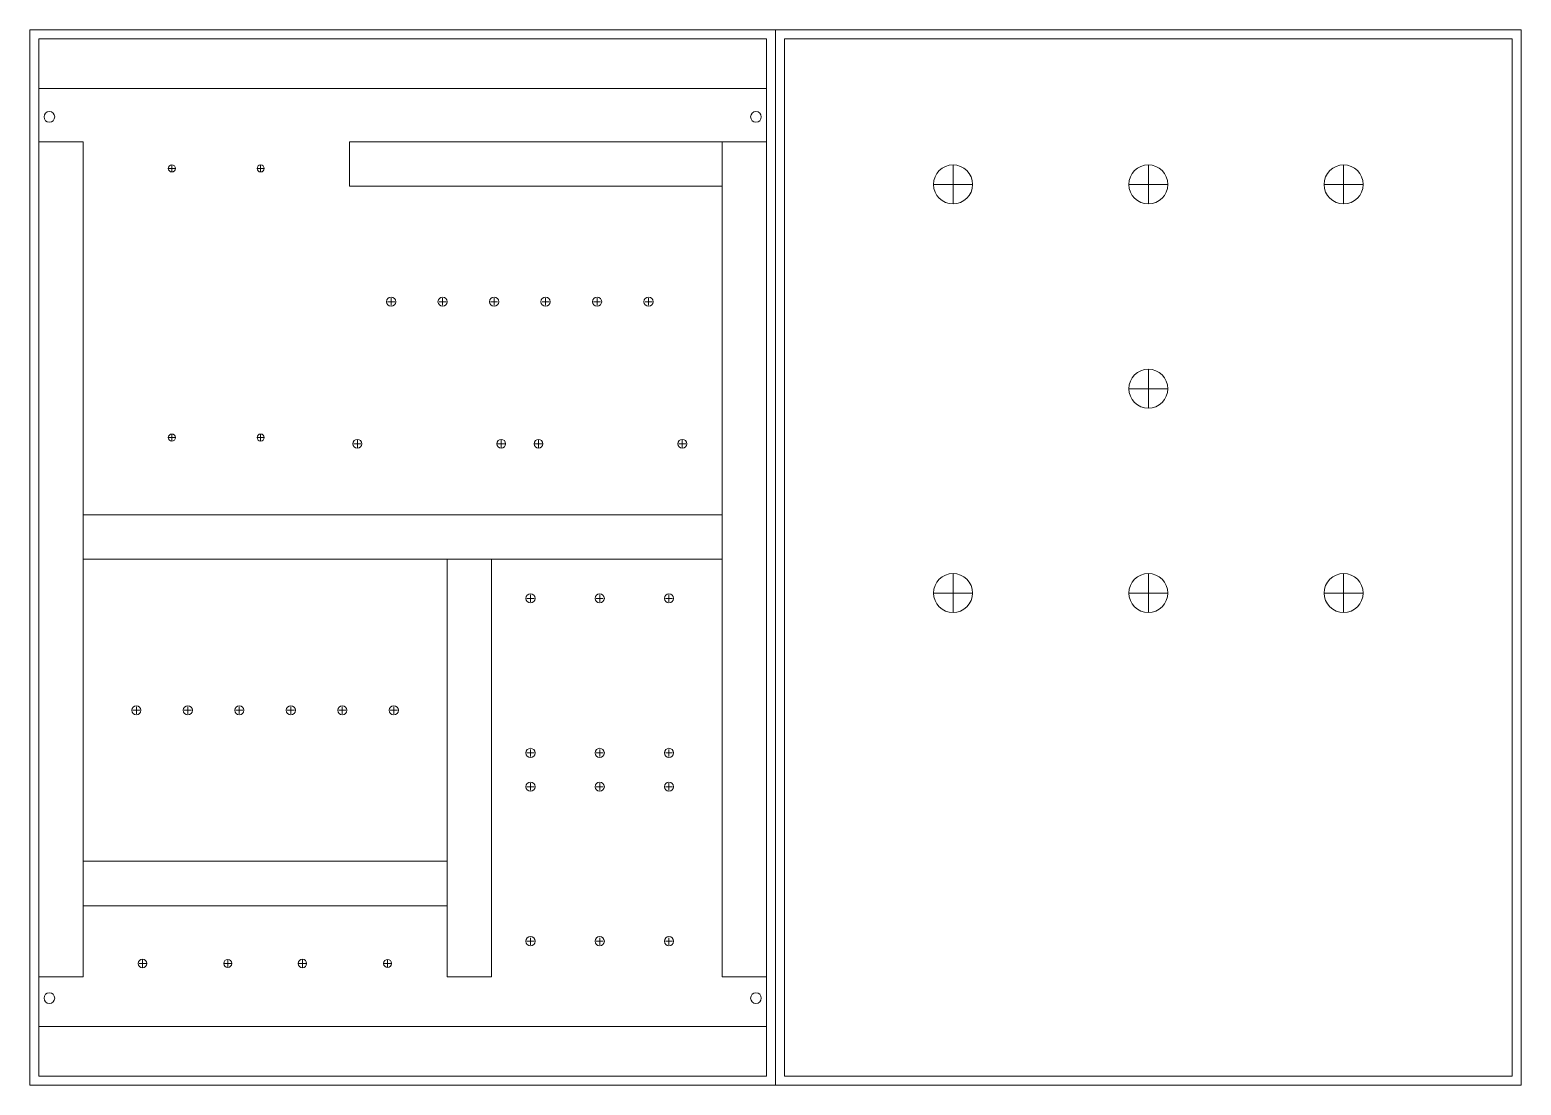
# Model space of a CAD drawing. Header units: millimetres. Extents: x 1937 to 4749, y 83 to 1608.
# Drawn here: x 3300 to 4140, y 83 to 677 of the extents above; entities that cross this region are included whole.
import ezdxf

# ---------------------------------------------------------------- set-up
doc = ezdxf.new("R2010")
doc.units = ezdxf.units.MM
doc.layers.get('0').update_dxf_attribs({"lineweight": 0})
doc.layers.add('Box Panel', color=7, linetype='Continuous', lineweight=0)
doc.layers.add('Cable Duct', color=7, linetype='Continuous')

msp = doc.modelspace()

# ---------------------------------------------------------------- linework, layer by layer
for p, q in [((3377.829, 598.945), (3381.829, 598.945)), ((3379.829, 600.945), (3379.829, 596.945)), ((3427.829, 598.945), (3431.829, 598.945)), ((3429.829, 600.945), (3429.829, 596.945)), ((3819.829, 600.945), (3819.829, 578.945)), ((3929.829, 600.945), (3929.829, 578.945)), ((4039.829, 600.945), (4039.829, 578.945)), ((3808.829, 589.945), (3830.829, 589.945)), ((3918.829, 589.945), (3940.829, 589.945)), ((4028.829, 589.945), (4050.829, 589.945)), ((3501.329, 523.945), (3505.329, 523.945)), ((3503.329, 525.945), (3503.329, 521.945)), ((3530.329, 523.945), (3534.329, 523.945)), ((3532.329, 525.945), (3532.329, 521.945)), ((3559.329, 523.945), (3563.329, 523.945)), ((3561.329, 525.945), (3561.329, 521.945)), ((3588.329, 523.945), (3592.329, 523.945)), ((3590.329, 525.945), (3590.329, 521.945)), ((3617.329, 523.945), (3621.329, 523.945)), ((3619.329, 525.945), (3619.329, 521.945)), ((3646.329, 523.945), (3650.329, 523.945)), ((3648.329, 525.945), (3648.329, 521.945)), ((3929.829, 485.945), (3929.829, 463.945)), ((3918.829, 474.945), (3940.829, 474.945)), ((3377.829, 447.445), (3381.829, 447.445)), ((3379.829, 449.445), (3379.829, 445.445)), ((3427.829, 447.445), (3431.829, 447.445)), ((3429.829, 449.445), (3429.829, 445.445)), ((3484.329, 445.945), (3484.329, 441.945)), ((3565.329, 445.945), (3565.329, 441.945)), ((3586.329, 445.945), (3586.329, 441.945)), ((3667.329, 445.945), (3667.329, 441.945)), ((3482.329, 443.945), (3486.329, 443.945)), ((3563.329, 443.945), (3567.329, 443.945)), ((3584.329, 443.945), (3588.329, 443.945)), ((3665.329, 443.945), (3669.329, 443.945)), ((3559.829, 378.945), (3559.829, 143.945)), ((3819.829, 370.945), (3819.829, 348.945)), ((3929.829, 370.945), (3929.829, 348.945)), ((4039.829, 370.945), (4039.829, 348.945)), ((3579.829, 356.945), (3583.829, 356.945)), ((3581.829, 358.945), (3581.829, 354.945)), ((3618.829, 356.945), (3622.829, 356.945)), ((3620.829, 358.945), (3620.829, 354.945)), ((3657.829, 356.945), (3661.829, 356.945)), ((3659.829, 358.945), (3659.829, 354.945)), ((3808.829, 359.945), (3830.829, 359.945)), ((3918.829, 359.945), (3940.829, 359.945)), ((4028.829, 359.945), (4050.829, 359.945)), ((3359.829, 295.945), (3359.829, 291.945)), ((3388.829, 295.945), (3388.829, 291.945)), ((3417.829, 295.945), (3417.829, 291.945)), ((3446.829, 295.945), (3446.829, 291.945)), ((3475.829, 295.945), (3475.829, 291.945)), ((3504.829, 295.945), (3504.829, 291.945)), ((3357.829, 293.945), (3361.829, 293.945)), ((3386.829, 293.945), (3390.829, 293.945)), ((3415.829, 293.945), (3419.829, 293.945)), ((3444.829, 293.945), (3448.829, 293.945)), ((3473.829, 293.945), (3477.829, 293.945)), ((3502.829, 293.945), (3506.829, 293.945)), ((3579.829, 269.945), (3583.829, 269.945)), ((3581.829, 271.945), (3581.829, 267.945)), ((3618.829, 269.945), (3622.829, 269.945)), ((3620.829, 271.945), (3620.829, 267.945)), ((3657.829, 269.945), (3661.829, 269.945)), ((3659.829, 271.945), (3659.829, 267.945)), ((3581.829, 252.945), (3581.829, 248.945)), ((3620.829, 252.945), (3620.829, 248.945)), ((3659.829, 252.945), (3659.829, 248.945)), ((3579.829, 250.945), (3583.829, 250.945)), ((3618.829, 250.945), (3622.829, 250.945)), ((3657.829, 250.945), (3661.829, 250.945)), ((3579.829, 163.945), (3583.829, 163.945)), ((3581.829, 165.945), (3581.829, 161.945)), ((3618.829, 163.945), (3622.829, 163.945)), ((3620.829, 165.945), (3620.829, 161.945)), ((3657.829, 163.945), (3661.829, 163.945)), ((3659.829, 165.945), (3659.829, 161.945)), ((3361.329, 151.445), (3365.329, 151.445)), ((3363.329, 153.445), (3363.329, 149.445)), ((3409.329, 151.445), (3413.329, 151.445)), ((3411.329, 153.445), (3411.329, 149.445)), ((3451.329, 151.445), (3455.329, 151.445)), ((3453.329, 153.445), (3453.329, 149.445)), ((3499.329, 151.445), (3503.329, 151.445)), ((3501.329, 153.445), (3501.329, 149.445))]:
    msp.add_line(p, q)
for points in [[(3299.829, 676.945), (3719.829, 676.945), (3719.829, 82.945), (3299.829, 82.945)], [(3719.829, 676.945), (4139.829, 676.945), (4139.829, 82.945), (3719.829, 82.945)], [(3304.829, 671.945), (3714.829, 671.945), (3714.829, 87.945), (3304.829, 87.945)], [(3724.829, 671.945), (4134.829, 671.945), (4134.829, 87.945), (3724.829, 87.945)]]:
    msp.add_lwpolyline(points, close=True)
for centre, radius in [((3310.829, 627.945), 3), ((3708.829, 627.945), 3), ((3379.829, 598.945), 2), ((3429.829, 598.945), 2), ((3503.329, 523.945), 2.6), ((3532.329, 523.945), 2.6), ((3561.329, 523.945), 2.6), ((3590.329, 523.945), 2.6), ((3619.329, 523.945), 2.6), ((3648.329, 523.945), 2.6), ((3929.829, 474.945), 11), ((3379.829, 447.445), 2), ((3429.829, 447.445), 2), ((3484.329, 443.945), 2.5), ((3565.329, 443.945), 2.5), ((3586.329, 443.945), 2.5), ((3667.329, 443.945), 2.5), ((3581.829, 356.945), 2.6), ((3620.829, 356.945), 2.6), ((3659.829, 356.945), 2.6), ((3359.829, 293.945), 2.6), ((3388.829, 293.945), 2.6), ((3417.829, 293.945), 2.6), ((3446.829, 293.945), 2.6), ((3475.829, 293.945), 2.6), ((3504.829, 293.945), 2.6), ((3581.829, 269.945), 2.6), ((3620.829, 269.945), 2.6), ((3659.829, 269.945), 2.6), ((3581.829, 250.945), 2.6), ((3620.829, 250.945), 2.6), ((3659.829, 250.945), 2.6), ((3581.829, 163.945), 2.6), ((3620.829, 163.945), 2.6), ((3659.829, 163.945), 2.6), ((3363.329, 151.445), 2.4), ((3411.329, 151.445), 2.25), ((3453.329, 151.445), 2.4), ((3501.329, 151.445), 2.25), ((3310.829, 131.945), 3), ((3708.829, 131.945), 3)]:
    msp.add_circle(centre, radius)
at = {"layer": 'Box Panel'}
for points in [[(3304.829, 643.945), (3714.829, 643.945)], [(3714.829, 115.945), (3304.829, 115.945)]]:
    msp.add_lwpolyline(points, dxfattribs=at)
for centre in [(3819.829, 589.945), (3929.829, 589.945), (4039.829, 589.945), (3819.829, 359.945), (3929.829, 359.945), (4039.829, 359.945)]:
    msp.add_circle(centre, 11, dxfattribs=at)
at = {"layer": 'Cable Duct', "lineweight": 0}
for points in [[(3329.829, 143.945), (3304.829, 143.945), (3304.829, 613.945), (3329.829, 613.945)], [(3689.829, 613.945), (3689.829, 588.945), (3479.829, 588.945), (3479.829, 613.945)], [(3714.829, 143.945), (3689.829, 143.945), (3689.829, 613.945), (3714.829, 613.945)], [(3689.829, 403.945), (3689.829, 378.945), (3329.829, 378.945), (3329.829, 403.945)], [(3534.829, 378.945), (3559.829, 378.945), (3559.829, 143.945), (3534.829, 143.945)], [(3534.829, 208.945), (3534.829, 183.945), (3329.829, 183.945), (3329.829, 208.945)]]:
    msp.add_lwpolyline(points, close=True, dxfattribs=at)

doc.saveas('drawing.dxf')
